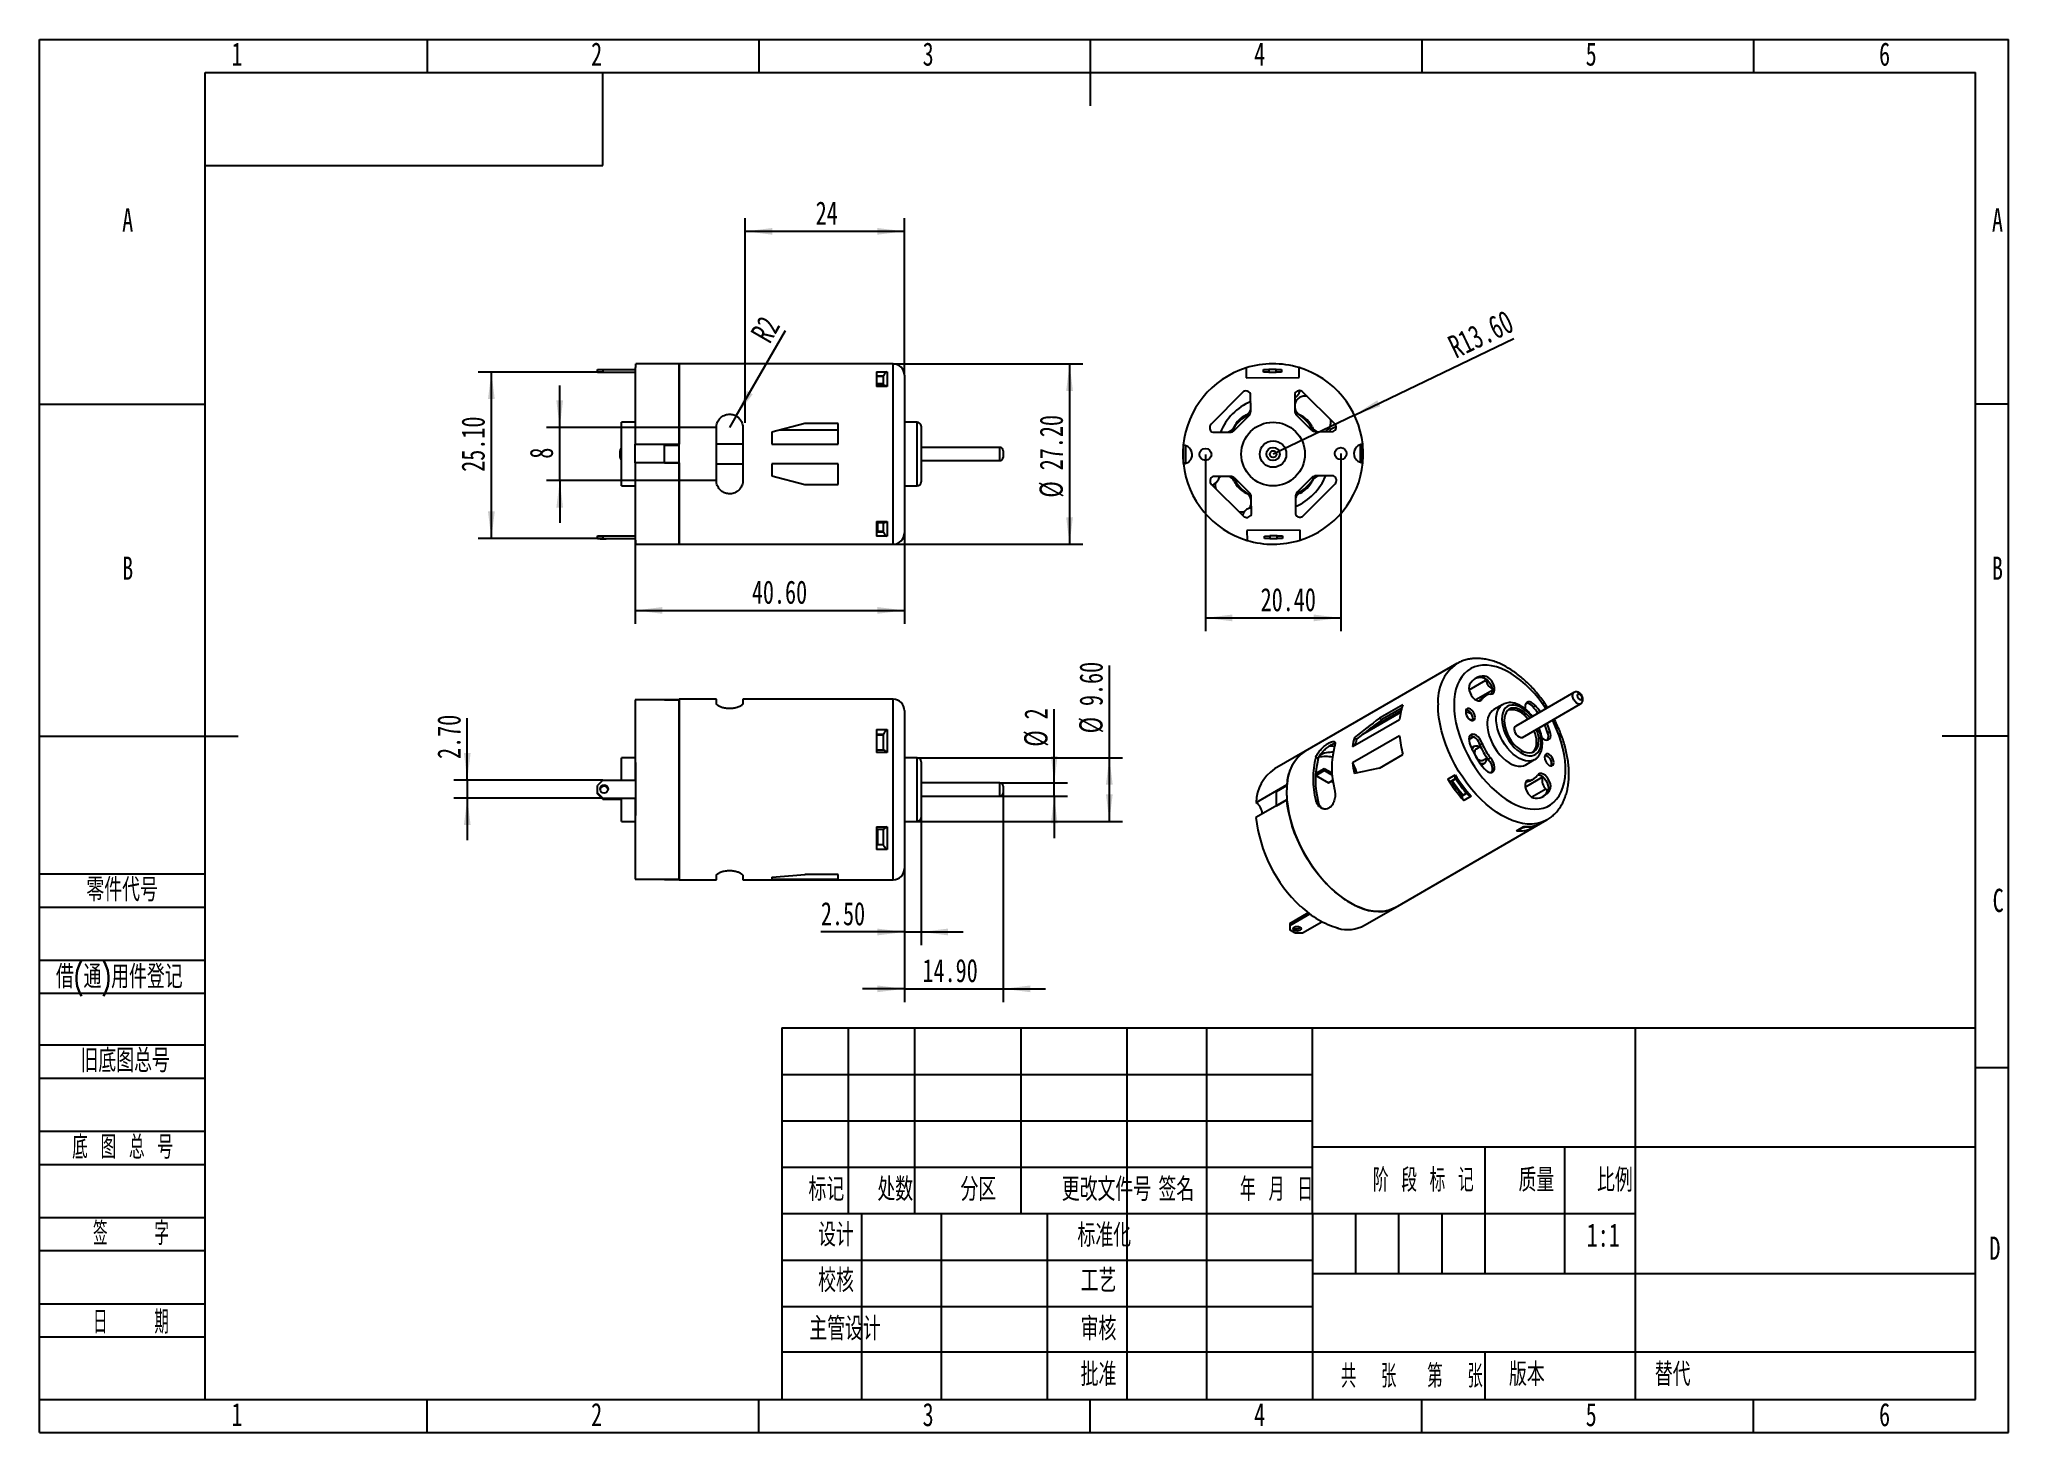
# Model space of a CAD drawing. Header units: millimetres. Extents: x 0 to 297, y 0 to 210.
import ezdxf

# ---------------------------------------------------------------- set-up
doc = ezdxf.new("R2010")
doc.units = ezdxf.units.MM
doc.layers.add('图框', color=7, linetype='Continuous')
doc.layers.add('粗实线层', color=7, linetype='Continuous', lineweight=25)
doc.styles.add('SLDTEXTSTYLE0', font='TXT', dxfattribs={"width": 0.7, "bigfont": 'bigfont'})
doc.styles.add('SLDTEXTSTYLE1', font='TXT', dxfattribs={"width": 0.6, "bigfont": 'bigfont'})
doc.styles.add('SLDTEXTSTYLE2', font='TXT', dxfattribs={"width": 0.614286, "bigfont": 'bigfont'})
doc.styles.add('SLDTEXTSTYLE3', font='TXT', dxfattribs={"width": 0.62, "bigfont": 'bigfont'})
doc.styles.add('SLDTEXTSTYLE4', font='TXT', dxfattribs={"width": 0.566667, "bigfont": 'bigfont'})
doc.styles.add('SLDTEXTSTYLE5', font='TXT', dxfattribs={"width": 0.7})
doc.dimstyles.new('SLDDIMSTYLE0', dxfattribs={"dimtxt": 3.5, "dimasz": 4.08, "dimexe": 0, "dimexo": 0.0625, "dimgap": 0.875, "dimtad": 2, "dimrnd": 1e-09, "dimzin": 4, "dimdsep": 46, "dimtxsty": 'SLDTEXTSTYLE5', "dimsah": 1, "dimcen": 0, "dimadec": 0, "dimazin": 1, "dimtfac": 1, "dimtofl": 0, "dimtmove": 0, "dimatfit": 3, "dimfxl": 0, "dimfrac": 2, "dimtolj": 1, "dimtzin": 12, "dimarcsym": 0})
doc.dimstyles.new('SLDDIMSTYLE1', dxfattribs={"dimtxt": 3.5, "dimasz": 4.08, "dimexe": 0, "dimexo": 0.0625, "dimgap": 0.875, "dimtad": 2, "dimrnd": 1e-09, "dimzin": 4, "dimdsep": 46, "dimtxsty": 'SLDTEXTSTYLE5', "dimsah": 1, "dimcen": 0.09, "dimadec": 0, "dimazin": 1, "dimtfac": 1, "dimtmove": 0, "dimatfit": 0, "dimfxl": 0, "dimfrac": 2, "dimtolj": 1, "dimtzin": 12, "dimarcsym": 0})
doc.dimstyles.new('SLDDIMSTYLE2', dxfattribs={"dimtxt": 3.5, "dimasz": 4.08, "dimexe": 0, "dimexo": 0.0625, "dimgap": 0.875, "dimtad": 2, "dimrnd": 1e-09, "dimzin": 4, "dimdsep": 46, "dimtxsty": 'SLDTEXTSTYLE5', "dimsah": 1, "dimcen": 0.09, "dimadec": 0, "dimazin": 1, "dimtfac": 1, "dimtofl": 0, "dimtmove": 0, "dimatfit": 3, "dimfxl": 0, "dimfrac": 2, "dimtolj": 1, "dimtzin": 12, "dimarcsym": 0})
doc.dimstyles.new('SLDDIMSTYLE3', dxfattribs={"dimtxt": 3.5, "dimasz": 4.08, "dimexe": 0, "dimexo": 0.0625, "dimgap": 0.875, "dimtad": 2, "dimrnd": 1e-09, "dimzin": 12, "dimdsep": 46, "dimtxsty": 'SLDTEXTSTYLE5', "dimsah": 1, "dimcen": 0, "dimadec": 0, "dimazin": 3, "dimtfac": 1, "dimtofl": 0, "dimtmove": 0, "dimatfit": 3, "dimfxl": 0, "dimfrac": 2, "dimtolj": 1, "dimtzin": 12, "dimarcsym": 0})
doc.dimstyles.new('SLDDIMSTYLE4', dxfattribs={"dimtxt": 3.5, "dimasz": 4.08, "dimexe": 0, "dimexo": 0.0625, "dimgap": 0.875, "dimtad": 2, "dimrnd": 1e-09, "dimzin": 12, "dimdsep": 46, "dimtxsty": 'SLDTEXTSTYLE5', "dimsah": 1, "dimcen": 0.09, "dimadec": 0, "dimazin": 3, "dimtfac": 1, "dimtmove": 0, "dimatfit": 0, "dimfxl": 0, "dimfrac": 2, "dimtolj": 1, "dimtzin": 12, "dimarcsym": 0})
doc.dimstyles.new('SLDDIMSTYLE5', dxfattribs={"dimtxt": 3.5, "dimasz": 4.08, "dimexe": 0, "dimexo": 0.0625, "dimgap": 0.875, "dimtad": 2, "dimrnd": 1e-09, "dimzin": 12, "dimdsep": 46, "dimtxsty": 'SLDTEXTSTYLE5', "dimsah": 1, "dimcen": 0.09, "dimadec": 0, "dimazin": 3, "dimtfac": 1, "dimtofl": 0, "dimtmove": 0, "dimatfit": 3, "dimfxl": 0, "dimfrac": 2, "dimtolj": 1, "dimtzin": 12, "dimarcsym": 0})

msp = doc.modelspace()

# ---------------------------------------------------------------- texts
at = {"layer": '图框', "char_height": 3.5}
for s, insert, attachment_point, style in [('1', (29.794, 209.545), 2, 'SLDTEXTSTYLE5'), ('2', (84.044, 209.545), 2, 'SLDTEXTSTYLE5'), ('3', (134.044, 209.545), 2, 'SLDTEXTSTYLE5'), ('4', (184.044, 209.545), 2, 'SLDTEXTSTYLE5'), ('5', (234.044, 209.545), 2, 'SLDTEXTSTYLE5'), ('6', (278.297, 209.545), 2, 'SLDTEXTSTYLE5'), ('A', (13.32, 184.545), 2, 'SLDTEXTSTYLE5'), ('A', (295.32, 184.545), 2, 'SLDTEXTSTYLE5'), ('B', (13.32, 132.045), 2, 'SLDTEXTSTYLE5'), ('B', (295.32, 132.045), 2, 'SLDTEXTSTYLE5'), ('零件代号', (7.084, 83.579), 1, 'SLDTEXTSTYLE0'), ('C', (295.427, 81.971), 2, 'SLDTEXTSTYLE5'), ('借(通)用件登记', (2.496, 70.473), 1, 'SLDTEXTSTYLE0'), ('旧底图总号', (6.194, 57.824), 1, 'SLDTEXTSTYLE0'), ('底 图 总 号', (4.947, 44.766), 1, 'SLDTEXTSTYLE2'), ('标记', (118.697, 38.417), 2, 'SLDTEXTSTYLE0'), ('处数', (129.087, 38.417), 2, 'SLDTEXTSTYLE0'), ('分区', (141.609, 38.417), 2, 'SLDTEXTSTYLE0'), ('更改文件号', (160.937, 38.417), 2, 'SLDTEXTSTYLE0'), ('签名', (171.476, 38.417), 2, 'SLDTEXTSTYLE0'), ('年 月 日', (186.589, 38.417), 2, 'SLDTEXTSTYLE3'), ('阶 段 标 记', (208.724, 39.805), 2, 'SLDTEXTSTYLE2'), ('质量', (225.772, 39.805), 2, 'SLDTEXTSTYLE0'), ('比例', (237.619, 39.805), 2, 'SLDTEXTSTYLE0'), ('签    字', (13.81, 31.764), 2, 'SLDTEXTSTYLE4'), ('设计', (120.147, 31.558), 2, 'SLDTEXTSTYLE0'), ('标准化', (160.613, 31.492), 2, 'SLDTEXTSTYLE0'), ('1:1', (235.858, 31.521), 2, 'SLDTEXTSTYLE5'), ('D', (294.93, 29.545), 2, 'SLDTEXTSTYLE5'), ('校核', (120.147, 24.679), 2, 'SLDTEXTSTYLE0'), ('工艺', (159.736, 24.643), 2, 'SLDTEXTSTYLE0'), ('日    期', (13.81, 18.413), 2, 'SLDTEXTSTYLE4'), ('主管设计', (121.506, 17.399), 2, 'SLDTEXTSTYLE0'), ('审核', (159.736, 17.399), 2, 'SLDTEXTSTYLE0'), ('批准', (159.738, 10.523), 2, 'SLDTEXTSTYLE0'), ('共  张', (200.481, 10.262), 2, 'SLDTEXTSTYLE1'), ('第  张', (213.509, 10.262), 2, 'SLDTEXTSTYLE1'), ('版本', (224.339, 10.531), 2, 'SLDTEXTSTYLE0'), ('替代', (243.641, 10.531), 1, 'SLDTEXTSTYLE0'), ('1', (29.794, 4.471), 2, 'SLDTEXTSTYLE5'), ('2', (84.044, 4.471), 2, 'SLDTEXTSTYLE5'), ('3', (134.044, 4.471), 2, 'SLDTEXTSTYLE5'), ('4', (184.044, 4.471), 2, 'SLDTEXTSTYLE5'), ('5', (234.044, 4.471), 2, 'SLDTEXTSTYLE5'), ('6', (278.297, 4.471), 2, 'SLDTEXTSTYLE5')]:
    msp.add_mtext(s, dxfattribs=dict(at, insert=insert, attachment_point=attachment_point, style=style))

# ---------------------------------------------------------------- blocks, each defined once
blk = doc.blocks.new('_D')
at = {"layer": '图框'}
for q in [(222.36, 164.91), (186.06, 147.5)]:
    blk.add_line((198.33, 153.38), q, dxfattribs=at)
blk.add_solid([(198.33, 153.38), (202.23, 154.69), (201.79, 155.61)], dxfattribs=at)
at = {"layer": '图框', "insert": (212.12, 165), "char_height": 3.5, "attachment_point": 1, "rotation": 25.6224, "style": 'SLDTEXTSTYLE5'}
blk.add_mtext('R13.60', dxfattribs=at)
blk = doc.blocks.new('_D_1')
at = {"layer": '图框'}
for p, q in [((175.86, 147.44), (175.86, 120.8)), ((196.26, 147.56), (196.26, 120.8)), ((175.86, 122.8), (196.26, 122.8))]:
    blk.add_line(p, q, dxfattribs=at)
for points in [[(175.86, 122.8), (179.94, 122.29), (179.94, 123.31)], [(196.26, 122.8), (192.18, 123.31), (192.18, 122.29)]]:
    blk.add_solid(points, dxfattribs=at)
at = {"layer": '图框', "insert": (184.19, 127.31), "char_height": 3.5, "attachment_point": 1, "style": 'SLDTEXTSTYLE5'}
blk.add_mtext('20.40', dxfattribs=at)
blk = doc.blocks.new('_D_2')
at = {"layer": '图框'}
for p, q in [((128.77, 161.1), (157.37, 161.1)), ((155.37, 161.1), (155.37, 133.9)), ((128.77, 133.9), (157.37, 133.9))]:
    blk.add_line(p, q, dxfattribs=at)
for points in [[(155.37, 161.1), (154.86, 157.02), (155.88, 157.02)], [(155.37, 133.9), (155.88, 137.98), (154.86, 137.98)]]:
    blk.add_solid(points, dxfattribs=at)
at = {"layer": '图框', "char_height": 3.5, "attachment_point": 1, "rotation": 90, "style": 'SLDTEXTSTYLE5'}
for s, insert in [('27.20', (150.86, 145.05)), ('%%c', (150.84, 140.93))]:
    blk.add_mtext(s, dxfattribs=dict(at, insert=insert))
blk = doc.blocks.new('_D_3')
at = {"layer": '图框'}
for p, q in [((130.47, 138.94), (130.47, 121.93)), ((89.87, 134.53), (89.87, 121.93)), ((89.87, 123.93), (130.47, 123.93))]:
    blk.add_line(p, q, dxfattribs=at)
for points in [[(89.87, 123.93), (93.95, 123.42), (93.95, 124.44)], [(130.47, 123.93), (126.39, 124.44), (126.39, 123.42)]]:
    blk.add_solid(points, dxfattribs=at)
at = {"layer": '图框', "insert": (107.46, 128.44), "char_height": 3.5, "attachment_point": 1, "style": 'SLDTEXTSTYLE5'}
blk.add_mtext('40.60', dxfattribs=at)
blk = doc.blocks.new('_D_4')
at = {"layer": '图框'}
for p, q in [((84.97, 159.86), (66.17, 159.86)), ((68.17, 134.76), (68.17, 159.86)), ((84.97, 134.76), (66.17, 134.76))]:
    blk.add_line(p, q, dxfattribs=at)
for points in [[(68.17, 159.86), (67.66, 155.78), (68.68, 155.78)], [(68.17, 134.76), (68.68, 138.84), (67.66, 138.84)]]:
    blk.add_solid(points, dxfattribs=at)
at = {"layer": '图框', "insert": (63.66, 144.82), "char_height": 3.5, "attachment_point": 1, "rotation": 90, "style": 'SLDTEXTSTYLE5'}
blk.add_mtext('25.10', dxfattribs=at)
blk = doc.blocks.new('_D_5')
at = {"layer": '图框'}
for q in [(112.55, 166.14), (104.1, 151.5)]:
    blk.add_line((105.1, 153.24), q, dxfattribs=at)
blk.add_solid([(105.1, 153.24), (107.58, 156.52), (106.7, 157.02)], dxfattribs=at)
at = {"layer": '图框', "insert": (107.13, 165.73), "char_height": 3.5, "attachment_point": 1, "rotation": 60, "style": 'SLDTEXTSTYLE5'}
blk.add_mtext('R2', dxfattribs=at)
blk = doc.blocks.new('_D_6')
at = {"layer": '图框'}
for p, q in [((78.48, 151.5), (78.48, 157.85)), ((102.1, 151.5), (76.48, 151.5)), ((78.48, 143.5), (78.48, 151.5)), ((102.1, 143.5), (76.48, 143.5)), ((78.48, 143.5), (78.48, 137.15))]:
    blk.add_line(p, q, dxfattribs=at)
for points in [[(78.48, 151.5), (78.98, 155.58), (77.97, 155.58)], [(78.48, 143.5), (77.97, 139.42), (78.98, 139.42)]]:
    blk.add_solid(points, dxfattribs=at)
at = {"layer": '图框', "insert": (73.96, 146.8), "char_height": 3.5, "attachment_point": 1, "rotation": 90, "style": 'SLDTEXTSTYLE5'}
blk.add_mtext('8', dxfattribs=at)
blk = doc.blocks.new('_D_7')
at = {"layer": '图框'}
for p, q in [((106.47, 152.19), (106.47, 183.07)), ((130.47, 159.4), (130.47, 183.07)), ((130.47, 181.07), (106.47, 181.07))]:
    blk.add_line(p, q, dxfattribs=at)
for points in [[(106.47, 181.07), (110.55, 180.56), (110.55, 181.57)], [(130.47, 181.07), (126.39, 181.57), (126.39, 180.56)]]:
    blk.add_solid(points, dxfattribs=at)
at = {"layer": '图框', "insert": (117.08, 185.58), "char_height": 3.5, "attachment_point": 1, "style": 'SLDTEXTSTYLE5'}
blk.add_mtext('24', dxfattribs=at)
blk = doc.blocks.new('_D_8')
at = {"layer": '图框'}
for p, q in [((153.06, 97.93), (153.06, 109.04)), ((144.87, 97.93), (155.06, 97.93)), ((144.87, 95.93), (155.06, 95.93)), ((153.06, 95.93), (153.06, 97.93)), ((153.06, 95.93), (153.06, 89.58))]:
    blk.add_line(p, q, dxfattribs=at)
for points in [[(153.06, 97.93), (153.56, 102.01), (152.55, 102.01)], [(153.06, 95.93), (152.55, 91.85), (153.56, 91.85)]]:
    blk.add_solid(points, dxfattribs=at)
at = {"layer": '图框', "char_height": 3.5, "attachment_point": 1, "rotation": 90, "style": 'SLDTEXTSTYLE5'}
for s, insert in [('2', (148.55, 107.51)), ('%%c', (148.53, 103.39))]:
    blk.add_mtext(s, dxfattribs=dict(at, insert=insert))
blk = doc.blocks.new('_D_9')
at = {"layer": '图框'}
for p, q in [((161.37, 101.73), (161.37, 115.64)), ((132.37, 101.73), (163.37, 101.73)), ((161.37, 92.13), (161.37, 101.73)), ((132.37, 92.13), (163.37, 92.13))]:
    blk.add_line(p, q, dxfattribs=at)
for points in [[(161.37, 101.73), (160.86, 97.65), (161.88, 97.65)], [(161.37, 92.13), (161.88, 96.21), (160.86, 96.21)]]:
    blk.add_solid(points, dxfattribs=at)
at = {"layer": '图框', "char_height": 3.5, "attachment_point": 1, "rotation": 90, "style": 'SLDTEXTSTYLE5'}
for s, insert in [('9.60', (156.86, 109.51)), ('%%c', (156.84, 105.4))]:
    blk.add_mtext(s, dxfattribs=dict(at, insert=insert))
blk = doc.blocks.new('_D_10')
at = {"layer": '图框'}
for p, q in [((145.37, 96.43), (145.37, 64.89)), ((130.47, 85.03), (130.47, 64.89)), ((130.47, 66.89), (124.12, 66.89)), ((130.47, 66.89), (145.37, 66.89)), ((145.37, 66.89), (151.72, 66.89))]:
    blk.add_line(p, q, dxfattribs=at)
for points in [[(130.47, 66.89), (126.39, 67.4), (126.39, 66.38)], [(145.37, 66.89), (149.45, 66.38), (149.45, 67.4)]]:
    blk.add_solid(points, dxfattribs=at)
at = {"layer": '图框', "insert": (133.19, 71.4), "char_height": 3.5, "attachment_point": 1, "style": 'SLDTEXTSTYLE5'}
blk.add_mtext('14.90', dxfattribs=at)
blk = doc.blocks.new('_D_11')
at = {"layer": '图框'}
for p, q in [((132.97, 92.73), (132.97, 73.46)), ((130.47, 87.53), (130.47, 73.46)), ((130.47, 75.46), (117.87, 75.46)), ((130.47, 75.46), (132.97, 75.46)), ((132.97, 75.46), (139.32, 75.46))]:
    blk.add_line(p, q, dxfattribs=at)
for points in [[(130.47, 75.46), (126.39, 75.97), (126.39, 74.95)], [(132.97, 75.46), (137.05, 74.95), (137.05, 75.97)]]:
    blk.add_solid(points, dxfattribs=at)
at = {"layer": '图框', "insert": (117.87, 79.97), "char_height": 3.5, "attachment_point": 1, "style": 'SLDTEXTSTYLE5'}
blk.add_mtext('2.50', dxfattribs=at)
blk = doc.blocks.new('_D_12')
at = {"layer": '图框'}
for p, q in [((64.53, 98.35), (64.53, 107.68)), ((84.97, 98.35), (62.53, 98.35)), ((64.53, 98.35), (64.53, 95.65)), ((84.97, 95.65), (62.53, 95.65)), ((64.53, 95.65), (64.53, 89.3))]:
    blk.add_line(p, q, dxfattribs=at)
for points in [[(64.53, 98.35), (65.04, 102.43), (64.03, 102.43)], [(64.53, 95.65), (64.03, 91.57), (65.04, 91.57)]]:
    blk.add_solid(points, dxfattribs=at)
at = {"layer": '图框', "insert": (60.02, 101.54), "char_height": 3.5, "attachment_point": 1, "rotation": 90, "style": 'SLDTEXTSTYLE5'}
blk.add_mtext('2.70', dxfattribs=at)

# ---------------------------------------------------------------- dimensions: what is measured, and where the dimension line sits
at = {"layer": '图框'}
for base, p1, p2, dimstyle, picture, middle in [((106.47, 181.067), (130.47, 159.404), (106.47, 152.195), 'SLDDIMSTYLE5', '_D_7', (118.618, 181.067)), ((196.264, 122.8), (175.864, 147.443), (196.264, 147.564), 'SLDDIMSTYLE1', '_D_1', (188.032, 122.8)), ((130.47, 123.929), (89.87, 134.529), (130.47, 138.936), 'SLDDIMSTYLE2', '_D_3', (111.296, 123.929)), ((145.37, 66.888), (130.47, 85.027), (145.37, 96.427), 'SLDDIMSTYLE1', '_D_10', (137.028, 66.888)), ((132.97, 75.462), (130.47, 87.527), (132.97, 92.727), 'SLDDIMSTYLE1', '_D_11', (120.94, 75.462))]:
    dim = msp.add_linear_dim(base=base, p1=p1, p2=p2, dimstyle=dimstyle, dxfattribs=at)
    dim.commit()
    dim.dimension.update_dxf_attribs({"geometry": picture, "text_midpoint": middle, "dimtype": 160})
for center, mpoint, dimstyle, picture, middle in [((104.103, 151.504), (105.103, 153.236), 'SLDDIMSTYLE3', '_D_5', (111.862, 164.942)), ((186.064, 147.504), (198.327, 153.385), 'SLDDIMSTYLE0', '_D', (218.274, 162.952))]:
    dim = msp.add_radius_dim(center=center, mpoint=mpoint, dimstyle=dimstyle, dxfattribs=at)
    dim.commit()
    dim.dimension.update_dxf_attribs({"geometry": picture, "text_midpoint": middle, "dimtype": 164})
for base, p1, p2, dimstyle, picture, middle in [((155.37, 133.904), (128.77, 161.104), (128.77, 133.904), 'SLDDIMSTYLE1', '_D_2', (155.37, 146.827)), ((161.37, 101.727), (132.37, 92.127), (132.37, 101.727), 'SLDDIMSTYLE2', '_D_9', (161.37, 110.523)), ((153.057, 97.927), (144.87, 95.927), (144.87, 97.927), 'SLDDIMSTYLE4', '_D_8', (153.057, 106.216))]:
    dim = msp.add_linear_dim(base=base, p1=p1, p2=p2, angle=90, text='%%c<>', dimstyle=dimstyle, dxfattribs=at)
    dim.commit()
    dim.dimension.update_dxf_attribs({"geometry": picture, "text_midpoint": middle, "dimtype": 160})
for base, p1, p2, dimstyle, picture, middle in [((68.17, 159.861), (84.97, 134.762), (84.97, 159.861), 'SLDDIMSTYLE2', '_D_4', (68.17, 148.662)), ((78.475, 151.504), (102.103, 143.504), (102.103, 151.504), 'SLDDIMSTYLE4', '_D_6', (78.475, 147.566)), ((64.533, 95.652), (84.97, 98.352), (84.97, 95.652), 'SLDDIMSTYLE1', '_D_12', (64.533, 104.609))]:
    dim = msp.add_linear_dim(base=base, p1=p1, p2=p2, angle=90, dimstyle=dimstyle, dxfattribs=at)
    dim.commit()
    dim.dimension.update_dxf_attribs({"geometry": picture, "text_midpoint": middle, "dimtype": 160})

# ---------------------------------------------------------------- linework, layer by layer
at = {"color": 7, "linetype": 'Continuous', "lineweight": 25}
for p, q in [((89.97, 160.526), (89.87, 160.526)), ((89.87, 160.526), (89.87, 148.982)), ((96.47, 161.104), (89.97, 161.104)), ((89.97, 160.526), (89.97, 161.104)), ((128.77, 161.104), (96.47, 161.104)), ((96.47, 161.104), (96.47, 148.982)), ((96.47, 148.829), (96.47, 161.104)), ((181.987, 160.478), (181.996, 158.98)), ((189.996, 159.027), (189.987, 160.526)), ((84.17, 160.257), (84.97, 160.261)), ((84.17, 159.857), (84.17, 160.257)), ((84.97, 159.861), (84.17, 159.857)), ((84.17, 159.85), (84.17, 159.857)), ((84.17, 159.85), (84.97, 159.845)), ((84.97, 160.261), (84.97, 159.861)), ((84.97, 160.261), (89.87, 160.261)), ((84.97, 159.861), (89.87, 159.861)), ((84.97, 159.845), (89.87, 159.845)), ((126.27, 159.898), (127.862, 159.898)), ((126.27, 159.898), (126.27, 157.659)), ((127.278, 159.225), (126.27, 159.225)), ((127.27, 159.185), (126.27, 159.185)), ((127.47, 157.811), (126.27, 157.811)), ((127.862, 157.659), (126.27, 157.659)), ((127.27, 159.185), (127.278, 159.225)), ((127.27, 159.185), (127.27, 157.811)), ((127.862, 159.898), (127.862, 157.659)), ((130.47, 159.404), (130.47, 147.504)), ((181.996, 158.98), (189.996, 159.027)), ((184.638, 160.245), (185.438, 160.25)), ((184.641, 159.845), (184.638, 160.245)), ((185.441, 159.85), (184.641, 159.845)), ((186.538, 160.257), (185.438, 160.25)), ((185.438, 160.25), (185.441, 159.85)), ((185.441, 159.85), (186.541, 159.857)), ((186.538, 160.257), (187.338, 160.261)), ((186.541, 159.857), (186.538, 160.257)), ((187.341, 159.861), (186.541, 159.857)), ((187.338, 160.261), (187.341, 159.861)), ((181.464, 156.791), (176.722, 151.993)), ((182.692, 155.322), (182.656, 155.399)), ((182.7, 153.981), (182.684, 156.566)), ((189.336, 156.606), (189.351, 154.02)), ((189.979, 156.692), (190.133, 157.054)), ((195.352, 152.103), (190.553, 156.845)), ((89.87, 152.304), (87.77, 152.304)), ((87.77, 142.704), (87.77, 152.304)), ((102.103, 143.504), (102.103, 151.504)), ((106.103, 151.504), (106.103, 143.504)), ((115.47, 152.104), (110.47, 150.804)), ((120.47, 152.104), (115.47, 152.104)), ((120.47, 149.004), (120.47, 152.104)), ((132.37, 152.304), (130.47, 152.304)), ((132.97, 151.704), (132.97, 143.304)), ((180.253, 151.088), (182.411, 153.272)), ((189.648, 153.315), (191.832, 151.157)), ((195.573, 151.618), (195.231, 151.47)), ((89.87, 148.982), (96.47, 148.982)), ((89.87, 146.186), (89.87, 148.982)), ((94.27, 146.186), (94.27, 148.829)), ((94.27, 148.829), (96.47, 148.829)), ((96.47, 148.906), (95.97, 148.906)), ((95.97, 148.906), (95.97, 148.829)), ((96.47, 146.179), (96.47, 148.829)), ((106.103, 149.004), (102.103, 149.004)), ((110.47, 150.804), (110.47, 149.004)), ((110.47, 149.004), (120.47, 149.004)), ((144.87, 148.504), (132.97, 148.504)), ((172.529, 148.822), (172.529, 146.179)), ((172.899, 146.179), (172.899, 148.754)), ((172.927, 146.102), (172.911, 148.75)), ((176.962, 150.776), (179.547, 150.791)), ((192.541, 150.868), (195.127, 150.883)), ((199.201, 148.906), (199.217, 146.258)), ((199.599, 148.829), (199.229, 148.829)), ((199.229, 148.829), (199.229, 146.254)), ((199.599, 148.829), (199.583, 148.982)), ((199.599, 146.186), (199.599, 148.829)), ((87.57, 147.004), (87.57, 148.004)), ((89.87, 146.186), (89.87, 134.529)), ((96.47, 146.186), (89.87, 146.186)), ((94.27, 146.179), (96.47, 146.179)), ((96.47, 146.186), (96.47, 133.904)), ((96.47, 133.904), (96.47, 146.179)), ((102.103, 146.004), (106.103, 146.004)), ((120.47, 146.004), (110.47, 146.004)), ((110.47, 146.004), (110.47, 144.204)), ((120.47, 142.904), (120.47, 146.004)), ((130.47, 147.504), (130.47, 135.604)), ((132.97, 146.504), (144.87, 146.504)), ((145.37, 148.004), (145.37, 147.004)), ((172.529, 146.179), (172.899, 146.179)), ((172.529, 146.179), (172.545, 146.025)), ((87.77, 142.704), (89.87, 142.704)), ((110.47, 144.204), (115.47, 142.904)), ((115.47, 142.904), (120.47, 142.904)), ((130.47, 142.704), (132.37, 142.704)), ((176.776, 142.904), (181.575, 138.162)), ((176.854, 142.827), (177.159, 142.981)), ((179.587, 144.139), (177.001, 144.124)), ((182.48, 141.693), (180.296, 143.851)), ((191.875, 143.919), (189.717, 141.735)), ((190.664, 138.216), (195.406, 143.015)), ((195.166, 144.232), (192.58, 144.216)), ((182.792, 138.401), (182.777, 140.987)), ((189.428, 141.027), (189.444, 138.441)), ((189.436, 139.686), (189.472, 139.608)), ((126.27, 137.348), (127.862, 137.348)), ((126.27, 137.348), (126.27, 135.11)), ((126.27, 137.196), (127.47, 137.196)), ((126.47, 135.823), (126.47, 137.196)), ((127.27, 137.196), (127.27, 135.823)), ((127.862, 137.348), (127.862, 135.11)), ((181.591, 138.573), (181.448, 138.287)), ((84.17, 135.157), (84.97, 135.162)), ((84.17, 134.757), (84.17, 135.157)), ((84.97, 134.762), (84.17, 134.757)), ((84.17, 134.751), (84.17, 134.757)), ((84.17, 134.751), (84.97, 134.746)), ((84.97, 135.162), (84.97, 134.762)), ((84.97, 135.162), (89.87, 135.162)), ((84.97, 134.762), (89.87, 134.762)), ((84.97, 134.746), (89.87, 134.746)), ((89.97, 134.529), (89.87, 134.529)), ((89.87, 134.529), (89.87, 134.482)), ((89.97, 134.482), (89.87, 134.482)), ((89.97, 133.904), (89.97, 134.529)), ((89.97, 133.904), (96.47, 133.904)), ((96.47, 133.904), (128.77, 133.904)), ((127.27, 135.823), (126.27, 135.823)), ((126.27, 135.782), (127.278, 135.782)), ((127.862, 135.11), (126.27, 135.11)), ((127.278, 135.782), (127.27, 135.823)), ((190.132, 136.028), (182.132, 135.98)), ((182.132, 135.98), (182.141, 134.482)), ((184.787, 135.146), (185.587, 135.151)), ((184.79, 134.746), (184.787, 135.146)), ((185.59, 134.751), (184.79, 134.746)), ((186.687, 135.157), (185.587, 135.151)), ((185.587, 135.151), (185.59, 134.751)), ((185.59, 134.751), (186.69, 134.757)), ((186.687, 135.157), (187.487, 135.162)), ((186.69, 134.757), (186.687, 135.157)), ((187.49, 134.762), (186.69, 134.757)), ((187.487, 135.162), (187.49, 134.762)), ((190.141, 134.529), (190.132, 136.028)), ((213.767, 115.906), (190.928, 102.721)), ((213.767, 115.906), (213.795, 115.922)), ((217.584, 113.826), (217.938, 114.03)), ((218.133, 113.422), (218.053, 113.683)), ((96.47, 110.463), (89.87, 110.463)), ((89.87, 110.463), (89.87, 101.004)), ((94.27, 110.462), (96.47, 110.462)), ((102.103, 110.527), (96.47, 110.527)), ((96.47, 110.462), (96.47, 110.527)), ((96.47, 110.463), (96.47, 83.407)), ((96.47, 83.391), (96.47, 110.462)), ((102.103, 109.925), (102.103, 110.527)), ((128.77, 110.527), (106.103, 110.527)), ((106.103, 110.527), (106.103, 109.925)), ((217.256, 110.352), (217.212, 110.285)), ((217.256, 110.352), (217.61, 110.556)), ((218.142, 111.104), (217.789, 110.9)), ((231.451, 111.566), (222.683, 106.504)), ((130.47, 108.827), (130.47, 85.027)), ((198.069, 103.4), (205.14, 107.482)), ((205.362, 108.793), (200.668, 106.083)), ((205.648, 109.72), (202.112, 107.679)), ((202.112, 107.679), (202.489, 107.462)), ((205.466, 109.181), (202.489, 107.462)), ((216.126, 107.338), (215.794, 107.456)), ((220.712, 109.755), (219.369, 108.979)), ((223.683, 104.772), (232.451, 109.834)), ((225.246, 109.402), (225.6, 109.606)), ((126.27, 105.972), (127.862, 105.972)), ((126.27, 105.972), (126.27, 102.525)), ((127.278, 105.219), (126.27, 105.219)), ((126.27, 105.186), (127.27, 105.186)), ((127.27, 105.186), (127.278, 105.219)), ((127.27, 105.186), (127.27, 102.857)), ((127.862, 105.972), (127.862, 102.525)), ((205.14, 105.033), (198.069, 100.951)), ((198.297, 104.738), (198.662, 104.527)), ((227.474, 105.544), (227.827, 105.749)), ((89.87, 101.727), (87.77, 101.727)), ((87.77, 98.352), (87.77, 101.727)), ((89.97, 101.004), (89.87, 101.004)), ((89.87, 101.004), (89.87, 100.995)), ((89.97, 100.995), (89.87, 100.995)), ((89.87, 100.995), (89.87, 98.352)), ((89.97, 93.004), (89.97, 101.004)), ((127.325, 102.878), (126.27, 102.878)), ((127.862, 102.525), (126.27, 102.525)), ((132.37, 101.727), (130.47, 101.727)), ((132.97, 101.127), (132.97, 92.727)), ((190.928, 102.721), (186.261, 100.027)), ((192.89, 101.601), (192.519, 101.815)), ((198.521, 103.88), (198.069, 103.4)), ((202.112, 100.167), (205.648, 102.208)), ((216.423, 103.468), (215.973, 103.208)), ((217.352, 103.427), (216.672, 103.035)), ((217.256, 103.686), (217.61, 103.89)), ((217.672, 101.303), (218.352, 101.695)), ((218.529, 101.481), (218.882, 101.685)), ((224.168, 100.665), (225.512, 101.441)), ((84.97, 98.352), (84.17, 97.552)), ((84.97, 98.352), (89.97, 98.352)), ((192.511, 99.065), (193.784, 99.8)), ((192.513, 99.39), (192.511, 99.065)), ((192.511, 99.065), (194.42, 97.95)), ((192.513, 99.39), (193.785, 100.125)), ((193.784, 99.8), (193.785, 100.125)), ((194.987, 99.096), (193.784, 99.8)), ((193.785, 100.125), (194.958, 99.44)), ((194.42, 97.95), (195.08, 98.331)), ((198.069, 100.951), (198.521, 99.949)), ((212.403, 98.507), (213.528, 99.157)), ((213.648, 98.582), (212.935, 98.17)), ((212.959, 98.176), (213.615, 98.555)), ((217.473, 100.61), (217.922, 100.87)), ((224.222, 98.144), (224.301, 98.149)), ((224.301, 98.149), (224.655, 98.353)), ((225.042, 98.336), (225.395, 98.54)), ((226.672, 98.775), (226.709, 98.889)), ((84.17, 96.452), (84.17, 97.552)), ((84.17, 96.45), (84.17, 96.452)), ((84.17, 96.452), (84.97, 95.652)), ((84.17, 96.304), (84.17, 96.45)), ((84.97, 95.65), (84.17, 96.45)), ((84.17, 96.304), (84.97, 95.504)), ((84.17, 96.301), (84.17, 96.304)), ((84.97, 95.501), (84.17, 96.301)), ((84.97, 95.652), (84.97, 95.65)), ((84.97, 95.652), (89.97, 95.652)), ((84.97, 95.65), (89.97, 95.65)), ((84.97, 95.504), (87.77, 95.504)), ((84.97, 95.504), (84.97, 95.501)), ((84.97, 95.501), (87.77, 95.501)), ((87.77, 92.127), (87.77, 95.65)), ((89.87, 95.65), (89.87, 93.004)), ((144.87, 97.927), (132.97, 97.927)), ((132.97, 95.927), (144.87, 95.927)), ((145.37, 97.427), (145.37, 97.378)), ((145.37, 97.378), (145.37, 96.427)), ((188.156, 95.392), (183.489, 92.698)), ((183.5, 94.975), (188.167, 97.669)), ((186.6, 96.652), (188.156, 97.55)), ((186.6, 94.495), (186.6, 96.652)), ((186.6, 94.488), (188.156, 95.386)), ((192.89, 95.068), (192.519, 95.282)), ((214.6, 95.961), (215.313, 96.372)), ((215.26, 96.368), (214.606, 95.99)), ((215.965, 95.922), (214.84, 95.273)), ((227.465, 96.682), (227.198, 96.993)), ((227.474, 96.696), (227.827, 96.9)), ((87.77, 92.127), (89.87, 92.127)), ((89.87, 93.004), (89.87, 83.407)), ((89.97, 93.004), (89.87, 93.004)), ((130.47, 92.127), (132.37, 92.127)), ((204.526, 79.165), (227.366, 92.35)), ((126.27, 91.328), (127.862, 91.328)), ((126.27, 91.328), (126.27, 87.881)), ((126.27, 90.975), (127.325, 90.975)), ((126.47, 88.668), (126.47, 90.989)), ((127.27, 90.997), (127.27, 88.668)), ((127.862, 91.328), (127.862, 87.881)), ((222.758, 90.702), (223.883, 91.351)), ((222.883, 90.729), (223.863, 91.295)), ((226.32, 91.772), (225.195, 91.123)), ((126.27, 88.668), (127.27, 88.668)), ((126.27, 88.634), (127.278, 88.634)), ((127.862, 87.881), (126.27, 87.881)), ((127.278, 88.634), (127.27, 88.668)), ((89.87, 83.407), (96.47, 83.407)), ((96.47, 83.391), (89.87, 83.391)), ((94.27, 83.391), (94.27, 83.407)), ((94.27, 83.391), (96.47, 83.391)), ((96.47, 83.327), (96.47, 83.391)), ((96.47, 83.327), (102.103, 83.327)), ((102.103, 83.327), (102.103, 83.928)), ((106.103, 83.928), (106.103, 83.327)), ((106.103, 83.327), (128.77, 83.327)), ((110.47, 83.733), (110.47, 83.41)), ((110.47, 83.41), (120.47, 83.41)), ((120.47, 84.128), (115.47, 84.128)), ((120.47, 83.41), (120.47, 84.128)), ((188.587, 76.426), (191.633, 78.185)), ((188.589, 76.752), (191.393, 78.371)), ((190.248, 79.36), (190.177, 79.319)), ((199.86, 76.471), (204.526, 79.165)), ((188.589, 76.752), (188.587, 76.426)), ((188.587, 76.426), (188.587, 75.769)), ((189.365, 75.315), (188.587, 75.769)), ((189.261, 76.031), (189.154, 76.116)), ((189.365, 75.315), (190.496, 75.311)), ((190.496, 75.311), (193.441, 77.011)), ((195.834, 76.072), (195.834, 76.015)), ((195.905, 76.055), (195.834, 76.015))]:
    msp.add_line(p, q, dxfattribs=at)
at = {"color": 8, "linetype": 'Continuous', "lineweight": 25}
for p, q in [((128.77, 147.504), (128.77, 161.104)), ((127.27, 158.086), (126.27, 158.086)), ((132.37, 142.704), (132.37, 152.304)), ((120.47, 151.107), (111.638, 151.107)), ((144.87, 146.504), (144.87, 148.504)), ((128.77, 133.904), (128.77, 147.504)), ((215.626, 111.975), (218.133, 113.422)), ((128.77, 83.327), (128.77, 110.527)), ((219.117, 111.851), (216.653, 110.429)), ((205.304, 108.542), (199.546, 105.218)), ((215.599, 104.485), (216.324, 104.903)), ((132.37, 92.127), (132.37, 101.727)), ((224.097, 97.289), (226.672, 98.775)), ((144.87, 97.829), (144.87, 97.927)), ((144.87, 95.927), (144.87, 97.829)), ((227.198, 96.993), (225.094, 95.779))]:
    msp.add_line(p, q, dxfattribs=at)
at = {"color": 7, "linetype": 'Continuous', "lineweight": 25, "flags": 128}
for points in [[(178.168, 150.912), (178.315, 150.848), (178.535, 150.785)], [(178.246, 144.131), (178.034, 144.019), (177.933, 143.949)], [(193.96, 144.095), (193.813, 144.159), (193.593, 144.222)], [(217.584, 113.826), (217.846, 113.778), (218.122, 113.641), (218.394, 113.423), (218.643, 113.139), (218.851, 112.808), (219.006, 112.453), (219.096, 112.099), (219.115, 111.769), (219.062, 111.486), (218.962, 111.296)], [(218.882, 111.291), (219.112, 111.337), (219.294, 111.473), (219.415, 111.69), (219.469, 111.973), (219.449, 112.303), (219.36, 112.658), (219.205, 113.012), (218.996, 113.343), (218.747, 113.627), (218.476, 113.845), (218.199, 113.982), (217.938, 114.03)], [(215.71, 112.743), (215.62, 112.493), (215.601, 112.185), (215.654, 111.841), (215.776, 111.483), (215.958, 111.137), (216.188, 110.826), (216.449, 110.571), (216.726, 110.389), (216.997, 110.294), (217.246, 110.291), (217.455, 110.38), (217.61, 110.556)], [(225.6, 109.606), (225.338, 109.861), (225.062, 110.043), (224.79, 110.138), (224.541, 110.142), (224.332, 110.052), (224.178, 109.876), (224.088, 109.626), (224.069, 109.318), (224.105, 109.048)], [(232.624, 110.896), (232.541, 111.071), (232.422, 111.221), (232.286, 111.323), (232.152, 111.361), (232.042, 111.329), (231.971, 111.233), (231.951, 111.086), (231.986, 110.912), (232.068, 110.737), (232.187, 110.587), (232.323, 110.486), (232.457, 110.448), (232.567, 110.479), (232.638, 110.576), (232.658, 110.722), (232.624, 110.896)], [(216.536, 107.843), (216.501, 108.115), (216.401, 108.401), (216.245, 108.672), (216.047, 108.901), (215.829, 109.067), (215.61, 109.154), (215.413, 109.151), (215.257, 109.061), (215.156, 108.891), (215.122, 108.659), (215.156, 108.387), (215.257, 108.101), (215.413, 107.83), (215.61, 107.6), (215.829, 107.434), (216.047, 107.348), (216.245, 107.35), (216.401, 107.441), (216.501, 107.61), (216.536, 107.843)], [(215.123, 108.623), (215.61, 108.519), (215.931, 108.408)], [(224.818, 107.737), (224.724, 107.849), (224.345, 108.249), (223.946, 108.59), (223.536, 108.864), (223.127, 109.063), (222.728, 109.183), (222.349, 109.22), (221.999, 109.174), (221.686, 109.047), (221.42, 108.84), (221.205, 108.56), (221.048, 108.213), (220.952, 107.807), (220.92, 107.353), (220.952, 106.862), (221.048, 106.345), (221.205, 105.817), (221.42, 105.289), (221.686, 104.774), (221.999, 104.286), (222.349, 103.836), (222.728, 103.436), (223.127, 103.095), (223.536, 102.821), (223.946, 102.622), (224.345, 102.502), (224.724, 102.465), (225.074, 102.511), (225.386, 102.638), (225.653, 102.845), (225.868, 103.125), (226.025, 103.472), (226.12, 103.878), (226.153, 104.332)], [(217.61, 103.89), (217.455, 104.244), (217.246, 104.575), (216.997, 104.859), (216.726, 105.077), (216.449, 105.215), (216.188, 105.262), (215.958, 105.216), (215.776, 105.08), (215.654, 104.863), (215.601, 104.58), (215.62, 104.25), (215.71, 103.895)], [(218.375, 106.781), (218.408, 106.217), (218.506, 105.625), (218.668, 105.018), (218.89, 104.407), (219.169, 103.804), (219.498, 103.22), (219.871, 102.668), (220.281, 102.158), (220.72, 101.7), (221.179, 101.302), (221.65, 100.973), (222.123, 100.719), (222.59, 100.545), (223.04, 100.454), (223.466, 100.448), (223.858, 100.527), (224.168, 100.665)], [(223.683, 104.772), (223.631, 104.748), (223.44, 104.729), (223.223, 104.8), (223.003, 104.952), (222.801, 105.172), (222.636, 105.437), (222.524, 105.722), (222.477, 105.999), (222.499, 106.241), (222.588, 106.423), (222.683, 106.504)], [(226.607, 104.723), (226.812, 104.567), (227.088, 104.429), (227.35, 104.382), (227.579, 104.428), (227.761, 104.564), (227.883, 104.781), (227.936, 105.064), (227.917, 105.394), (227.827, 105.749)], [(195.343, 103.434), (194.648, 103.463), (194.463, 103.456)], [(216.116, 102.882), (216.161, 103.122), (216.273, 103.336), (216.441, 103.478), (216.654, 103.536), (216.901, 103.509), (217.164, 103.398), (217.232, 103.357)], [(217.672, 101.303), (217.556, 101.261), (217.354, 101.275), (217.133, 101.376), (216.917, 101.555), (216.726, 101.793), (216.578, 102.069), (216.489, 102.354), (216.466, 102.621)], [(218.231, 101.625), (218.216, 101.346), (218.136, 101.1), (217.995, 100.92), (217.802, 100.82), (217.57, 100.804), (217.313, 100.873), (217.262, 100.896)], [(217.938, 100.038), (218.199, 99.783), (218.476, 99.601), (218.747, 99.506), (218.996, 99.502), (219.205, 99.592), (219.36, 99.768), (219.449, 100.018), (219.469, 100.326), (219.415, 100.671), (219.294, 101.028), (219.112, 101.374), (218.882, 101.685)], [(218.529, 101.481), (218.758, 101.17), (218.94, 100.824), (219.062, 100.467), (219.115, 100.122), (219.096, 99.814), (219.006, 99.564), (218.962, 99.497)], [(228.415, 100.985), (228.381, 101.257), (228.28, 101.543), (228.124, 101.814), (227.927, 102.043), (227.708, 102.21), (227.49, 102.296), (227.293, 102.294), (227.136, 102.203), (227.036, 102.034), (227.001, 101.801), (227.036, 101.529), (227.136, 101.243), (227.293, 100.972), (227.49, 100.743), (227.708, 100.577), (227.927, 100.49), (228.124, 100.493), (228.28, 100.583), (228.381, 100.752), (228.415, 100.985)], [(192.729, 99.516), (192.688, 99.536), (192.493, 99.628)], [(195.137, 97.968), (195.022, 98.058), (194.845, 98.195)], [(224.655, 98.353), (224.425, 98.307), (224.243, 98.171), (224.122, 97.954), (224.069, 97.671), (224.088, 97.341), (224.178, 96.986), (224.332, 96.632), (224.541, 96.301), (224.79, 96.017), (225.062, 95.799), (225.338, 95.662), (225.6, 95.614)], [(227.827, 96.9), (227.917, 97.151), (227.936, 97.459), (227.883, 97.803), (227.761, 98.161), (227.579, 98.507), (227.35, 98.818), (227.088, 99.073), (226.812, 99.255), (226.54, 99.35), (226.291, 99.353), (226.082, 99.264), (225.928, 99.088)], [(225.972, 99.155), (226.186, 99.146), (226.458, 99.05), (226.734, 98.869), (226.996, 98.614), (227.226, 98.303), (227.408, 97.957), (227.529, 97.599), (227.582, 97.255), (227.563, 96.947), (227.474, 96.696)], [(188.156, 95.392), (188.267, 94.406), (188.446, 93.395), (188.689, 92.366), (188.996, 91.328), (189.364, 90.287), (189.792, 89.251), (190.275, 88.226), (190.81, 87.221), (191.394, 86.242), (192.023, 85.296), (192.691, 84.389), (193.395, 83.529), (194.13, 82.721), (194.89, 81.97), (195.67, 81.283), (196.464, 80.664), (197.267, 80.116), (198.073, 79.645), (198.877, 79.254), (199.673, 78.944), (200.455, 78.719), (201.218, 78.58), (201.956, 78.528), (202.665, 78.563), (203.339, 78.685), (203.974, 78.894), (204.526, 79.165)], [(204.526, 79.165), (204.187, 78.988), (203.583, 78.754), (202.94, 78.602), (202.262, 78.532), (201.553, 78.546), (200.819, 78.643), (200.065, 78.822), (199.294, 79.082), (198.513, 79.421), (197.727, 79.838), (196.941, 80.329), (196.16, 80.891), (195.389, 81.521), (194.635, 82.213), (193.901, 82.964), (193.192, 83.768), (192.514, 84.621), (191.871, 85.515), (191.267, 86.446), (190.706, 87.408), (190.192, 88.392), (189.729, 89.394), (189.319, 90.407), (188.966, 91.422), (188.671, 92.435), (188.437, 93.438), (188.265, 94.424), (188.156, 95.386)], [(223.701, 91.201), (223.844, 91.224), (224.044, 91.263)], [(189.259, 75.706), (189.129, 75.819), (189.083, 75.953), (189.129, 76.086), (189.259, 76.198), (189.454, 76.273), (189.683, 76.299), (189.913, 76.272), (190.107, 76.195), (190.238, 76.082), (190.283, 75.948), (190.238, 75.815), (190.107, 75.703), (189.913, 75.628), (189.683, 75.602), (189.454, 75.629), (189.259, 75.706)]]:
    msp.add_lwpolyline(points, dxfattribs=at)
at = {"color": 8, "linetype": 'Continuous', "lineweight": 25, "flags": 128}
for points in [[(227.198, 109.111), (226.805, 109.699), (226.189, 110.538), (225.539, 111.332), (224.859, 112.075), (224.156, 112.762), (223.433, 113.386), (222.698, 113.943), (221.955, 114.429), (221.211, 114.84), (220.471, 115.172), (219.741, 115.423), (219.027, 115.591), (218.335, 115.675), (217.669, 115.674), (217.036, 115.588), (216.44, 115.418), (215.885, 115.165), (215.376, 114.831), (214.918, 114.419), (214.513, 113.931), (214.164, 113.372), (213.876, 112.747), (213.649, 112.059), (213.486, 111.315), (213.387, 110.519), (213.354, 109.68)], [(232.449, 109.833), (232.438, 109.827), (232.256, 109.787), (232.044, 109.837), (231.823, 109.971), (231.614, 110.177), (231.438, 110.434), (231.313, 110.716), (231.25, 110.998), (231.256, 111.25), (231.329, 111.448), (231.453, 111.567)], [(227.366, 92.35), (227.08, 92.198), (226.473, 91.955), (225.826, 91.795), (225.144, 91.719), (224.43, 91.728), (223.689, 91.822), (222.927, 92), (222.149, 92.261), (221.361, 92.603), (220.567, 93.023), (219.772, 93.519), (218.984, 94.088), (218.206, 94.726), (217.444, 95.427), (216.704, 96.188), (215.99, 97.004), (215.307, 97.868), (214.66, 98.774), (214.053, 99.718), (213.491, 100.691), (212.978, 101.688), (212.516, 102.702), (212.109, 103.725), (211.76, 104.751), (211.471, 105.773), (211.244, 106.784), (211.081, 107.776), (210.983, 108.744), (210.95, 109.68)], [(213.354, 109.68), (213.387, 108.802), (213.486, 107.893), (213.649, 106.96), (213.876, 106.01), (214.164, 105.051), (214.513, 104.09), (214.918, 103.135), (215.376, 102.193), (215.885, 101.272), (216.44, 100.379), (217.036, 99.52), (217.669, 98.703), (218.335, 97.933), (219.027, 97.218), (219.741, 96.562), (220.471, 95.971), (221.211, 95.449), (221.955, 95), (222.698, 94.628), (223.433, 94.336), (224.156, 94.126), (224.859, 94), (225.539, 93.959), (226.189, 94.002), (226.805, 94.13), (227.381, 94.342), (227.913, 94.636), (228.397, 95.01), (228.829, 95.46), (229.206, 95.984), (229.525, 96.576), (229.783, 97.234), (229.978, 97.95), (230.109, 98.721), (230.175, 99.539), (230.175, 100.399), (230.109, 101.293), (229.978, 102.215), (229.783, 103.157), (229.525, 104.113), (229.206, 105.073), (228.829, 106.032), (228.397, 106.982), (228.198, 107.379)], [(225.494, 101.43), (225.383, 101.374), (225.01, 101.253), (224.6, 101.216), (224.161, 101.264), (223.702, 101.397), (223.231, 101.612), (222.757, 101.904), (222.291, 102.269), (221.841, 102.698), (221.415, 103.183), (221.023, 103.715), (220.671, 104.284), (220.366, 104.879), (220.115, 105.488), (219.923, 106.098), (219.792, 106.699), (219.726, 107.279), (219.726, 107.826), (219.792, 108.329), (219.923, 108.779), (220.115, 109.168), (220.366, 109.486), (220.671, 109.73), (220.709, 109.753)], [(225.076, 107.886), (225.021, 107.955), (224.621, 108.409), (224.197, 108.804), (223.758, 109.134), (223.314, 109.39), (222.876, 109.567), (222.451, 109.661), (222.051, 109.67), (221.685, 109.593), (221.359, 109.432), (221.083, 109.191), (220.861, 108.875), (220.699, 108.492), (220.6, 108.049), (220.567, 107.557), (220.6, 107.027), (220.699, 106.47), (220.861, 105.899), (221.083, 105.327), (221.359, 104.767), (221.685, 104.23), (222.051, 103.73), (222.451, 103.276), (222.876, 102.88), (223.314, 102.551), (223.758, 102.294), (224.197, 102.117), (224.621, 102.024), (225.021, 102.015), (225.388, 102.092), (225.713, 102.253), (225.99, 102.494), (226.212, 102.81), (226.374, 103.193), (226.473, 103.636), (226.506, 104.128), (226.506, 104.128)]]:
    msp.add_lwpolyline(points, dxfattribs=at)
at = {"color": 7, "linetype": 'Continuous', "lineweight": 25}
for centre, radius in [((186.064, 147.504), 4.8), ((186.064, 147.504), 2), ((186.064, 147.504), 1), ((175.864, 147.443), 0.9), ((186.064, 147.504), 0.5), ((196.264, 147.564), 0.9), ((85.17, 97.002), 0.6)]:
    msp.add_circle(centre, radius, dxfattribs=at)
for centre, radius, start, end in [((128.77, 159.404), 1.7, 0, 90), ((186.064, 147.504), 13.6, 107.44448, 174.43914), ((186.064, 147.504), 13.6, 73.23521, 107.44448), ((186.064, 147.504), 13.6, 6.24055, 73.23521), ((84.961, 170.381), 10.558, 267.87583, 274.35304), ((186.064, 147.504), 8.6, 113.09077, 157.58893), ((181.998, 156.264), 0.75, 23.75921, 135.33985), ((190.026, 156.312), 0.75, 45.33985, 156.92048), ((188.599, 157.28), 1.5, 299.5865, 336.92278), ((190.814, 154.729), 1.5, 73.51563, 168.28612), ((132.37, 151.704), 0.6, 0, 90), ((177.256, 151.466), 0.75, 135.33985, 246.92048), ((178.839, 152.254), 1.5, 282.39357, 333.553), ((184.831, 148.379), 5.6, 113.64614, 154.13059), ((183.764, 149.804), 4, 116.447, 153.553), ((181.314, 154.729), 1.5, 296.447, 337.38525), ((181.7, 153.975), 1, 315.33985, 0.33985), ((190.814, 154.729), 1.5, 192.39357, 243.553), ((190.351, 154.026), 1, 180.33985, 225.33985), ((186.94, 148.737), 5.6, 23.64614, 64.13059), ((188.364, 149.804), 4, 26.447, 63.553), ((193.289, 152.254), 1.5, 206.447, 247.38525), ((193.289, 152.254), 1.5, 293.29444, 18.89236), ((194.825, 151.57), 0.75, 293.75921, 45.33985), ((144.87, 148.004), 0.5, 0, 90), ((186.064, 147.504), 13.6, 174.40901, 185.59099), ((172.464, 147.423), 1.4, 273.2902, 87.38949), ((179.542, 151.791), 1, 270.33985, 315.33985), ((192.535, 151.868), 1, 225.33985, 270.33985), ((195.826, 150.093), 1.5, 113.39678, 148.36765), ((199.664, 147.584), 1.4, 93.2902, 267.38949), ((186.064, 147.504), 13.6, 354.40901, 5.59099), ((88.07, 148.004), 0.5, 126.8699, 180), ((88.07, 147.004), 0.5, 180, 233.1301), ((144.87, 147.004), 0.5, 270, 0), ((186.064, 147.504), 13.6, 186.24055, 253.23521), ((186.064, 147.504), 13.6, 287.44448, 354.43914), ((132.37, 143.304), 0.6, 270, 0), ((177.303, 143.438), 0.75, 113.75921, 225.33985), ((176.479, 144.319), 1.5, 296.92278, 352.76549), ((178.839, 142.754), 1.5, 165.73954, 198.89236), ((178.839, 142.754), 1.5, 26.447, 67.38525), ((179.593, 143.139), 1, 45.33985, 90.33985), ((185.188, 146.27), 5.6, 203.64614, 244.13059), ((183.764, 145.203), 4, 206.447, 243.553), ((186.064, 147.504), 8.6, 293.09077, 337.58893), ((187.297, 146.628), 5.6, 293.64614, 334.13059), ((188.364, 145.203), 4, 296.447, 333.553), ((192.586, 143.216), 1, 90.33985, 135.33985), ((193.289, 142.754), 1.5, 102.39357, 153.553), ((194.872, 143.542), 0.75, 315.33985, 66.92048), ((181.314, 140.279), 1.5, 12.39357, 63.553), ((181.314, 140.279), 1.5, 320.77582, 348.28612), ((181.777, 140.981), 1, 0.33985, 45.33985), ((190.428, 141.033), 1, 135.33985, 180.33985), ((190.814, 140.279), 1.5, 116.447, 157.38525), ((181.314, 140.279), 1.5, 253.51563, 287.7165), ((182.102, 138.695), 0.75, 225.33985, 336.92048), ((182.932, 137.901), 1.5, 95.59626, 153.39678), ((190.13, 138.743), 0.75, 203.75921, 315.33985), ((84.961, 145.282), 10.558, 267.87583, 274.35304), ((128.77, 135.604), 1.7, 270, 0), ((186.064, 147.504), 13.6, 253.23521, 287.44448), ((217.88, 111.558), 2.472, 88.66105, 151.3497), ((217.544, 111.244), 2.582, 89.10728, 114.57527), ((220.337, 114.047), 2.292, 195.83516, 237.07841), ((128.77, 108.827), 1.7, 0, 90), ((218.525, 109.651), 1.45, 120.52073, 151.07286), ((218.849, 109.879), 1.413, 88.66105, 151.3497), ((224.202, 108.664), 1.279, 35.25181, 89.10579), ((213.936, 106.662), 8.835, 159.74524, 174.67081), ((214.898, 107.713), 1.279, 343.06845, 77.03601), ((220.763, 107.024), 2.401, 125.50484, 185.80734), ((221.945, 106.026), 2.935, 30.88487, 98.36072), ((216.543, 101.862), 11.515, 34.7345, 40.90534), ((216.897, 102.066), 11.515, 34.7345, 40.90534), ((207.646, 102.451), 9.624, 166.25422, 174.34054), ((207.017, 102.369), 8.629, 165.51679, 169.91942), ((222.3, 106.662), 17.238, 185.42276, 194.973), ((215.504, 103.269), 1.801, 13.36894, 81.99666), ((223.827, 103.974), 1.978, 313.9942, 4.47143), ((220.918, 104.02), 4.882, 1.26549, 21.38826), ((221.272, 104.224), 4.882, 1.26549, 21.38826), ((216.591, 101.777), 11.516, 19.09494, 25.25742), ((216.945, 101.981), 11.516, 19.09494, 25.25742), ((226.312, 105.009), 1.279, 330.89187, 24.74821), ((132.37, 101.127), 0.6, 0, 90), ((194.402, 97.531), 6.246, 123.79825, 179.82427), ((194.396, 97.546), 6.23, 123.83324, 178.87001), ((204.775, 98.548), 12.684, 165.07827, 194.92173), ((204.652, 98.335), 12.207, 164.48101, 195.51899), ((193.966, 96.506), 5.391, 78.93273, 100.38418), ((195.018, 98.1), 4.451, 88.6962, 115.33327), ((207.604, 100.181), 12.684, 165.07827, 194.92173), ((226.929, 107.801), 11.879, 199.19334, 220.80666), ((216.926, 102.65), 0.46, 123.40102, 183.61057), ((223.667, 105.917), 6.788, 199.19334, 220.80666), ((224.02, 106.121), 6.788, 199.19334, 220.80666), ((226.778, 100.856), 1.278, 342.93515, 77.05947), ((189.733, 94.85), 6.234, 123.85067, 178.85258), ((214.3, 102.451), 16.301, 185.28162, 190.97125), ((214.637, 102.337), 16.291, 188.43052, 190.32022), ((231.473, 110.341), 22.443, 211.81998, 222.17359), ((212.924, 98.742), 0.572, 204.24403, 271.05095), ((213.074, 97.645), 0.544, 102.27778, 104.85951), ((231.053, 110.096), 21.667, 213.37627, 220.6173), ((231.218, 110.196), 21.698, 213.38135, 220.61222), ((232.599, 110.99), 22.443, 211.81998, 222.17359), ((224.327, 99.605), 1.457, 269.01279, 299.39819), ((224.688, 99.765), 1.413, 268.66105, 331.3497), ((228.661, 98.394), 2.026, 169.15263, 223.75252), ((85.17, 97), 0.6, 0.0007, 179.9993), ((85.17, 96.854), 0.6, 7.12758, 172.87242), ((85.17, 96.851), 0.6, 7.24176, 172.75824), ((144.87, 97.427), 0.5, 0, 90), ((144.87, 96.427), 0.5, 270, 0), ((200.919, 96.468), 12.808, 175.15448, 184.84552), ((215.457, 95.874), 0.861, 174.21848, 224.26557), ((213.594, 96.17), 1.028, 348.2375, 349.92656), ((225.658, 98.086), 2.472, 268.66105, 331.3497), ((225.217, 97.952), 2.582, 305.42033, 330.90145), ((132.37, 92.727), 0.6, 270, 0), ((205.1, 95.14), 21.748, 186.44726, 226.67496), ((182.322, 93.224), 2.111, 0.52794, 56.05772), ((223.12, 95.872), 5.183, 265.99098, 293.59725), ((222.775, 90.92), 0.218, 265.37298, 299.53926), ((224.245, 96.522), 5.183, 265.99098, 293.59725), ((225.112, 91.586), 0.47, 213.10774, 280.16312), ((128.77, 85.027), 1.7, 270, 0), ((199.313, 88.385), 12.792, 224.8724, 254.54602), ((189.68, 76.765), 0.845, 240.27514, 309.23774), ((197.272, 81.317), 5.494, 254.82516, 298.10047)]:
    msp.add_arc(centre, radius, start, end, dxfattribs=at)
at = {"color": 8, "linetype": 'Continuous', "lineweight": 25}
for centre, radius, start, end in [((217.717, 110.368), 6.802, 125.50031, 185.81187), ((220.938, 104.004), 5.57, 1.27141, 22.70087)]:
    msp.add_arc(centre, radius, start, end, dxfattribs=at)
at = {"color": 7, "linetype": 'Continuous', "lineweight": 25}
for centre, major_axis, ratio, start_param, end_param in [((198.652, 91.477), (37.609, 31.944), 0.2125257, 1.301535, 1.4014825), ((198.652, 91.477), (36.226, 30.769), 0.2125257, 1.2877823, 1.3919243), ((198.652, 91.477), (38.176, 8.877), 0.1978079, 1.4341609, 1.5341084), ((97.778, 96.927), (52.308, 0), 0.26, 4.9574825, 5.05743)]:
    msp.add_ellipse(centre, major_axis=major_axis, ratio=ratio, start_param=start_param, end_param=end_param, dxfattribs=at)
for points, knots in [([(127.862, 159.898), (127.86, 159.897), (127.797, 159.87), (127.659, 159.792), (127.481, 159.623), (127.341, 159.42), (127.298, 159.286), (127.278, 159.225)], [0, 0, 0, 0, 0.0049606, 0.2700825, 0.5816767, 0.8109848, 1, 1, 1, 1]), ([(127.862, 157.659), (127.86, 157.66), (127.797, 157.703), (127.659, 157.783), (127.536, 157.801), (127.47, 157.811)], [0, 0, 0, 0, 0.0085606, 0.4660869, 1, 1, 1, 1]), ([(102.103, 151.504), (102.109, 151.622), (102.122, 151.86), (102.219, 152.202), (102.37, 152.522), (102.576, 152.812), (102.834, 153.063), (103.131, 153.264), (103.457, 153.407), (103.89, 153.514), (104.433, 153.509), (105.027, 153.312), (105.538, 152.945), (105.926, 152.413), (106.089, 151.898), (106.1, 151.583), (106.103, 151.504)], [0, 0, 0, 0, 0.0574726, 0.1149548, 0.1724022, 0.2298427, 0.2876537, 0.3454344, 0.3997776, 0.4540929, 0.5517966, 0.6449121, 0.7419143, 0.8477353, 0.9614188, 1, 1, 1, 1]), ([(106.103, 143.504), (106.097, 143.385), (106.084, 143.148), (105.988, 142.805), (105.836, 142.485), (105.63, 142.195), (105.372, 141.944), (105.075, 141.743), (104.749, 141.601), (104.316, 141.494), (103.774, 141.498), (103.179, 141.695), (102.669, 142.062), (102.28, 142.594), (102.118, 143.11), (102.106, 143.424), (102.103, 143.504)], [0, 0, 0, 0, 0.0574726, 0.1149548, 0.1724022, 0.2298427, 0.2876537, 0.3454344, 0.3997776, 0.4540929, 0.5517966, 0.6449121, 0.7419143, 0.8477353, 0.9614188, 1, 1, 1, 1]), ([(127.47, 137.196), (127.536, 137.206), (127.659, 137.224), (127.797, 137.304), (127.86, 137.347), (127.862, 137.348)], [0, 0, 0, 0, 0.5339131, 0.9914394, 1, 1, 1, 1]), ([(127.278, 135.782), (127.298, 135.721), (127.341, 135.587), (127.481, 135.384), (127.659, 135.216), (127.797, 135.137), (127.86, 135.11), (127.862, 135.11)], [0, 0, 0, 0, 0.1890152, 0.4183233, 0.7299175, 0.9950394, 1, 1, 1, 1]), ([(227.47, 109.268), (227.28, 109.557), (226.897, 110.139), (226.274, 110.971), (225.617, 111.77), (224.929, 112.525), (224.213, 113.231), (223.474, 113.883), (222.714, 114.479), (221.937, 115.013), (221.146, 115.482), (220.346, 115.88), (219.541, 116.204), (218.737, 116.45), (217.941, 116.615), (217.16, 116.696), (216.4, 116.693), (215.669, 116.608), (214.974, 116.441), (214.348, 116.217), (213.974, 116.014), (213.804, 115.921)], [0, 0, 0, 0, 0.0527156, 0.1062342, 0.1598199, 0.2134992, 0.2672972, 0.3212362, 0.3753328, 0.4295925, 0.4840027, 0.5385214, 0.5930325, 0.6473676, 0.7013115, 0.75462, 0.8070727, 0.8585359, 0.9090043, 0.958606, 1, 1, 1, 1]), ([(106.103, 109.925), (106.097, 109.888), (106.084, 109.812), (105.988, 109.691), (105.836, 109.568), (105.63, 109.449), (105.372, 109.339), (105.075, 109.247), (104.749, 109.179), (104.316, 109.127), (103.774, 109.129), (103.179, 109.225), (102.669, 109.394), (102.28, 109.615), (102.118, 109.802), (102.106, 109.9), (102.103, 109.925)], [0, 0, 0, 0, 0.0574726, 0.1149548, 0.1724022, 0.2298427, 0.2876537, 0.3454344, 0.3997776, 0.4540929, 0.5517966, 0.6449121, 0.7419143, 0.8477353, 0.9614188, 1, 1, 1, 1]), ([(225.173, 107.942), (225.145, 107.979), (224.997, 108.185), (224.693, 108.522), (224.267, 108.939), (223.816, 109.298), (223.349, 109.595), (222.871, 109.823), (222.391, 109.974), (221.918, 110.043), (221.466, 110.024), (221.057, 109.931), (220.821, 109.807), (220.711, 109.749)], [0, 0, 0, 0, 0.0221567, 0.121432, 0.2210517, 0.3211485, 0.4218096, 0.5229943, 0.6242382, 0.7245059, 0.8224834, 0.9172633, 1, 1, 1, 1]), ([(232.744, 110.85), (232.725, 110.902), (232.672, 111.042), (232.536, 111.257), (232.34, 111.46), (232.117, 111.597), (231.888, 111.661), (231.658, 111.659), (231.522, 111.598), (231.455, 111.568)], [0, 0, 0, 0, 0.09514415, 0.26016019, 0.43126663, 0.58737829, 0.73031057, 0.86683134, 1, 1, 1, 1]), ([(232.443, 109.843), (232.484, 109.864), (232.591, 109.92), (232.707, 110.079), (232.79, 110.282), (232.813, 110.508), (232.79, 110.701), (232.755, 110.816), (232.744, 110.85)], [0, 0, 0, 0, 0.119139, 0.3147324, 0.5022972, 0.6969801, 0.9095215, 1, 1, 1, 1]), ([(227.365, 92.353), (227.385, 92.363), (227.607, 92.477), (227.994, 92.76), (228.515, 93.204), (228.982, 93.717), (229.397, 94.289), (229.759, 94.919), (230.064, 95.606), (230.312, 96.346), (230.499, 97.137), (230.624, 97.973), (230.685, 98.849), (230.683, 99.756), (230.617, 100.689), (230.49, 101.641), (230.302, 102.606), (230.056, 103.579), (229.754, 104.552), (229.398, 105.523), (228.987, 106.482), (228.675, 107.155), (228.487, 107.499), (228.468, 107.535)], [0, 0, 0, 0, 0.00481293, 0.05331312, 0.10174587, 0.15039423, 0.19955204, 0.24944787, 0.30021679, 0.35188223, 0.40435837, 0.45747801, 0.5110385, 0.56484708, 0.61874544, 0.67260844, 0.72638666, 0.78005993, 0.83362748, 0.88710053, 0.94049736, 0.99384021, 1, 1, 1, 1]), ([(127.862, 105.972), (127.86, 105.971), (127.797, 105.923), (127.659, 105.802), (127.481, 105.598), (127.341, 105.389), (127.298, 105.272), (127.278, 105.219)], [0, 0, 0, 0, 0.0049606, 0.2700825, 0.5816767, 0.8109848, 1, 1, 1, 1]), ([(192.519, 101.815), (192.591, 101.987), (192.735, 102.33), (193.178, 102.887), (193.714, 103.399), (194.264, 103.812), (194.729, 104.078), (195.082, 104.199), (195.323, 104.177), (195.441, 103.991), (195.425, 103.713), (195.363, 103.501), (195.347, 103.447)], [0, 0, 0, 0, 0.1147478, 0.2294352, 0.3447657, 0.453144, 0.5510176, 0.6442949, 0.7414657, 0.8474706, 0.9613517, 1, 1, 1, 1]), ([(225.485, 101.437), (225.534, 101.461), (225.704, 101.547), (225.949, 101.767), (226.213, 102.084), (226.419, 102.461), (226.57, 102.889), (226.662, 103.365), (226.688, 103.801), (226.673, 104.259), (226.619, 104.735), (226.491, 105.31), (226.342, 105.806), (226.216, 106.102), (226.171, 106.209)], [0, 0, 0, 0, 0.0365743, 0.1260872, 0.2155684, 0.3065586, 0.4000838, 0.49627, 0.593989, 0.6473218, 0.7467742, 0.8460008, 0.9449587, 1, 1, 1, 1]), ([(127.862, 102.525), (127.86, 102.527), (127.797, 102.586), (127.659, 102.705), (127.483, 102.824), (127.363, 102.882), (127.331, 102.874), (127.325, 102.873)], [0, 0, 0, 0, 0.0057259, 0.3117469, 0.6714093, 0.9360917, 1, 1, 1, 1]), ([(192.89, 101.601), (192.964, 101.772), (193.114, 102.115), (193.567, 102.668), (194.113, 103.179), (194.665, 103.585), (195.12, 103.85), (195.321, 103.909), (195.414, 103.935)], [0, 0, 0, 0, 0.1820254, 0.3639453, 0.5470364, 0.7181161, 0.8711479, 1, 1, 1, 1]), ([(213.57, 98.633), (213.556, 98.656), (213.518, 98.721), (213.506, 98.909), (213.517, 99.074), (213.528, 99.155), (213.528, 99.157)], [0, 0, 0, 0, 0.2254376, 0.6403574, 0.9933944, 1, 1, 1, 1]), ([(213.565, 98.63), (213.572, 98.618), (213.769, 98.31), (214.178, 97.727), (214.778, 96.928), (215.194, 96.442), (215.388, 96.215)], [0, 0, 0, 0, 0.0136052, 0.3567336, 0.7000171, 1, 1, 1, 1]), ([(195.347, 96.915), (195.384, 96.68), (195.459, 96.211), (195.369, 95.45), (195.124, 94.769), (194.733, 94.266), (194.263, 94.002), (193.775, 93.959), (193.294, 94.119), (192.864, 94.485), (192.617, 94.916), (192.539, 95.208), (192.519, 95.282)], [0, 0, 0, 0, 0.1147478, 0.2294352, 0.3447657, 0.453144, 0.5510176, 0.6442949, 0.7414657, 0.8474706, 0.9613517, 1, 1, 1, 1]), ([(193.519, 94.078), (193.435, 94.141), (193.189, 94.324), (192.993, 94.7), (192.91, 94.994), (192.89, 95.068)], [0, 0, 0, 0, 0.2782378, 0.8167281, 1, 1, 1, 1]), ([(215.391, 96.218), (215.416, 96.189), (215.493, 96.102), (215.698, 96), (215.877, 95.943), (215.964, 95.923), (215.965, 95.922)], [0, 0, 0, 0, 0.21157653, 0.63392148, 0.99327623, 1, 1, 1, 1]), ([(127.862, 91.328), (127.86, 91.327), (127.797, 91.268), (127.659, 91.148), (127.483, 91.029), (127.363, 90.971), (127.331, 90.979), (127.325, 90.981)], [0, 0, 0, 0, 0.0057259, 0.3117469, 0.6714093, 0.9360917, 1, 1, 1, 1]), ([(223.849, 91.295), (223.913, 91.293), (224.212, 91.282), (224.731, 91.318), (225.39, 91.433), (225.909, 91.592), (226.203, 91.719), (226.299, 91.76)], [0, 0, 0, 0, 0.0727237, 0.3409874, 0.607469, 0.8716162, 1, 1, 1, 1]), ([(223.861, 91.298), (223.862, 91.297), (223.877, 91.29), (223.88, 91.323), (223.883, 91.351), (223.883, 91.351)], [0, 0, 0, 0, 0.0845429, 0.9831858, 1, 1, 1, 1]), ([(127.862, 87.881), (127.86, 87.882), (127.797, 87.931), (127.659, 88.051), (127.481, 88.255), (127.341, 88.465), (127.298, 88.581), (127.278, 88.634)], [0, 0, 0, 0, 0.0049606, 0.2700825, 0.5816767, 0.8109848, 1, 1, 1, 1]), ([(102.103, 83.928), (102.109, 83.966), (102.122, 84.041), (102.219, 84.163), (102.37, 84.285), (102.576, 84.404), (102.834, 84.514), (103.131, 84.606), (103.457, 84.674), (103.89, 84.727), (104.433, 84.725), (105.027, 84.628), (105.538, 84.46), (105.926, 84.238), (106.089, 84.052), (106.1, 83.953), (106.103, 83.928)], [0, 0, 0, 0, 0.0574726, 0.1149548, 0.1724022, 0.2298427, 0.2876537, 0.3454344, 0.3997776, 0.4540929, 0.5517966, 0.6449121, 0.7419143, 0.8477353, 0.9614188, 1, 1, 1, 1])]:
    msp.add_open_spline(points, degree=3, knots=knots, dxfattribs=at)
at = {"layer": '图框'}
for p, q in [((0, 0), (0, 210)), ((0, 210), (297, 210)), ((58.5, 210), (58.5, 205)), ((108.5, 210), (108.5, 205)), ((208.5, 210), (208.5, 205)), ((258.5, 210), (258.5, 205)), ((297, 0), (297, 210)), ((0, 155), (25, 155)), ((297, 155), (292, 155)), ((0, 84.221), (25, 84.221)), ((0, 79.221), (25, 79.221)), ((0, 71.221), (25, 71.221)), ((0, 66.221), (25, 66.221)), ((0, 58.43), (25, 58.43)), ((112, 54), (192, 54)), ((297, 55), (292, 55)), ((0, 53.43), (25, 53.43)), ((0, 45.43), (25, 45.43)), ((112, 47), (192, 47)), ((0, 40.43), (25, 40.43)), ((198.5, 33), (198.5, 24)), ((205, 33), (205, 24)), ((211.5, 33), (211.5, 24)), ((0, 32.43), (25, 32.43)), ((0, 27.43), (25, 27.43)), ((0, 19.43), (25, 19.43)), ((0, 14.43), (25, 14.43)), ((0, 5), (25, 5)), ((58.5, 0), (58.5, 5)), ((108.5, 0), (108.5, 5)), ((208.5, 0), (208.5, 5)), ((258.5, 0), (258.5, 5)), ((0, 0), (297, 0))]:
    msp.add_line(p, q, dxfattribs=at)
at = {"layer": '图框', "lineweight": 25}
for p, q in [((158.5, 210), (158.5, 200)), ((0, 105), (30, 105)), ((297, 105), (287, 105)), ((112, 61), (112, 5)), ((112, 61), (292, 61)), ((122, 61), (122, 33)), ((132, 61), (132, 33)), ((148, 61), (148, 33)), ((164, 61), (164, 5)), ((176, 61), (176, 5)), ((191.968, 61.052), (192.005, 5)), ((240.692, 61), (240.692, 5)), ((191.98, 43.052), (291.98, 43.052)), ((218, 43.069), (218, 24.069)), ((230, 43), (230, 24)), ((112, 40), (192, 40)), ((112, 33), (192, 33)), ((124, 33), (124, 5)), ((136, 33), (136, 5)), ((152, 33), (152, 5)), ((192.015, 33), (240.692, 33)), ((112, 26), (192, 26)), ((192, 24), (292, 24)), ((112, 19), (192, 19)), ((112, 12.166), (192, 12.166)), ((192, 12.166), (292, 12.166)), ((218, 12.166), (218, 5)), ((25, 5), (292, 5)), ((158.5, 0), (158.5, 5))]:
    msp.add_line(p, q, dxfattribs=at)
at = {"layer": '图框', "linetype": 'Continuous', "lineweight": 25}
for p, q in [((25, 5), (25, 205)), ((25, 205), (292, 205)), ((292, 5), (292, 205))]:
    msp.add_line(p, q, dxfattribs=at)
at = {"layer": '粗实线层'}
for p, q in [((85, 191), (85, 205)), ((25, 191), (85, 191))]:
    msp.add_line(p, q, dxfattribs=at)

msp.set_redraw_order([(e.dxf.handle, doc.entitydb.next_handle()) for e in msp.query("TEXT MTEXT ATTDEF DIMENSION ARC_DIMENSION")])  # texts and dimensions are drawn at this point

doc.saveas('drawing.dxf')
